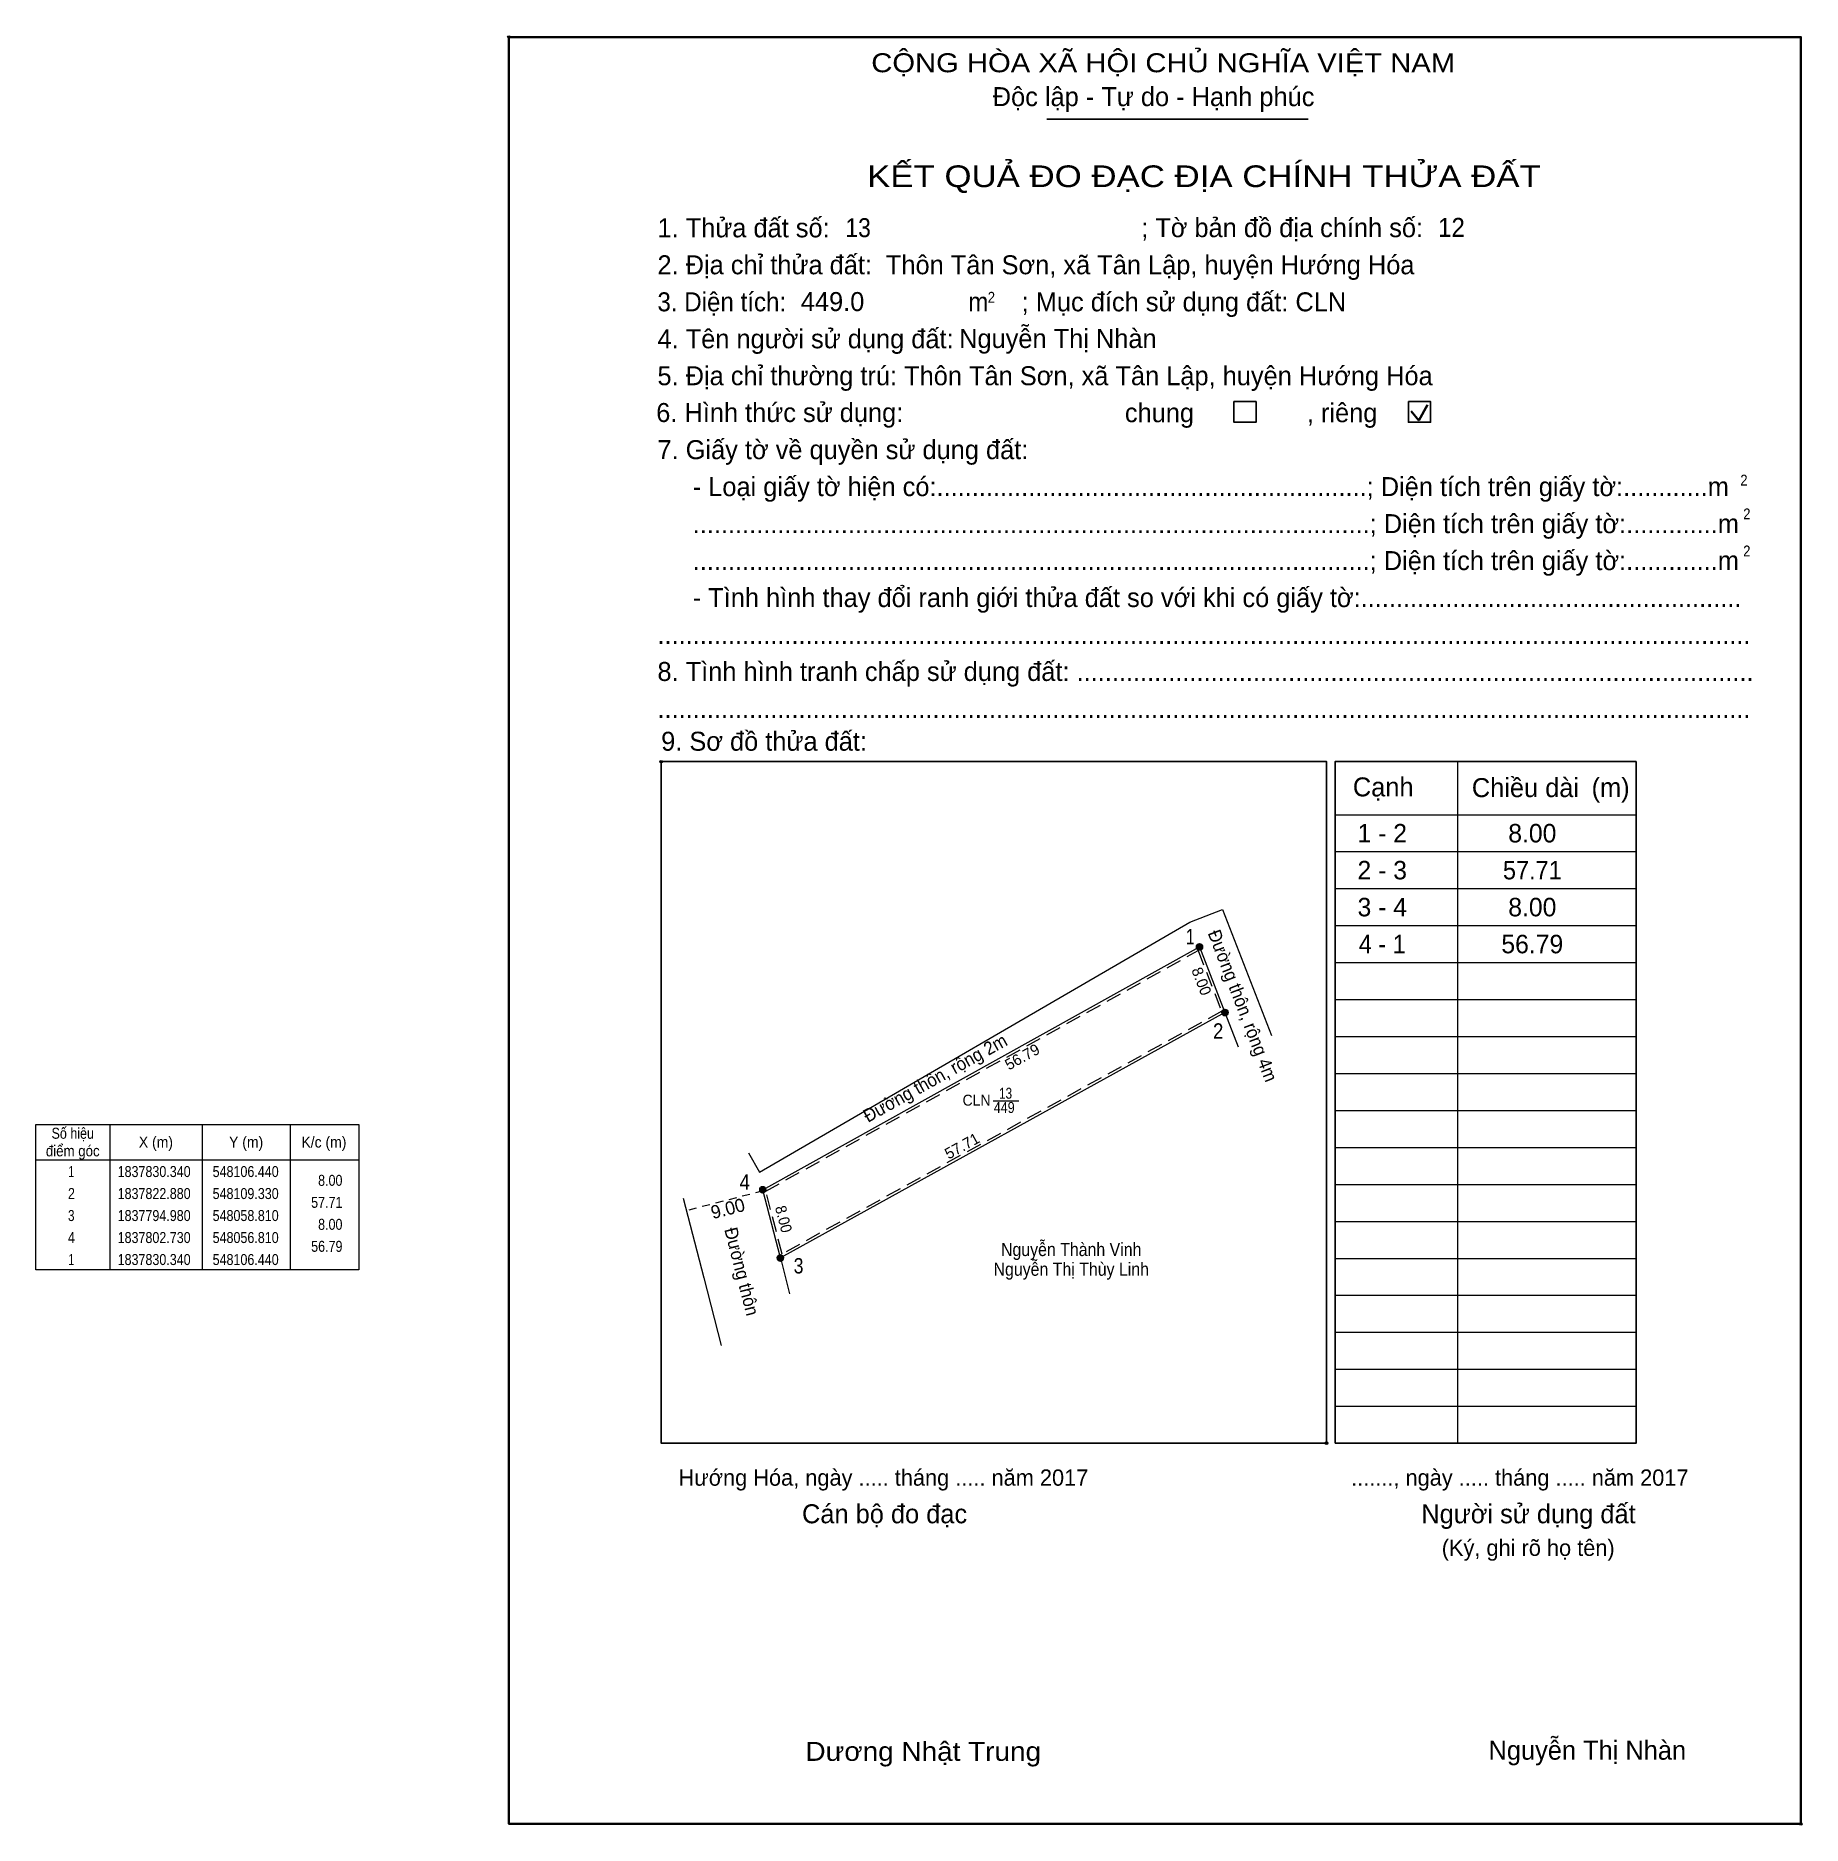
# Model space of a CAD drawing. Header units: metres. Extents: x 547974 to 548723, y 1837731 to 1837934.
# Drawn here: x 547974.2 to 548174.9, y 1837730.5 to 1837933.9 of the extents above; entities that cross this region are included whole.
import ezdxf
from ezdxf.enums import TextEntityAlignment as Align

# ---------------------------------------------------------------- set-up
doc = ezdxf.new("R2010")
doc.units = ezdxf.units.M
doc.header["$LTSCALE"] = 0.58
doc.header["$PDMODE"] = 32
doc.header["$PDSIZE"] = 0.29
doc.linetypes.add('MEDIUM_DASHED', pattern=[4.5, 3, -1.5])
doc.linetypes.add('SHORT_DASHED', pattern=[2.7, 1.5, -1.2])
for name, color, linetype, lineweight in [('1', 7, 'Continuous', 13), ('10', 7, 'Continuous', 13), ('11', 7, 'Continuous', 25), ('2', 7, 'Continuous', 35), ('27', 7, 'Continuous', 13), ('50', 7, 'Continuous', 25), ('63', 7, 'Continuous', 13)]:
    doc.layers.add(name, color=color, linetype=linetype, lineweight=lineweight)
for name, color, linetype in [('36', 7, 'Continuous'), ('48', 7, 'Continuous'), ('52', 7, 'Continuous'), ('6', 7, 'Continuous'), ('9', 7, 'Continuous')]:
    doc.layers.add(name, color=color, linetype=linetype)

msp = doc.modelspace()

# ---------------------------------------------------------------- texts
at = {"layer": '1'}
for s, height, width, p in [('CỘNG HÒA XÃ HỘI CHỦ NGHĨA VIỆT NAM', 2.157, 1.15, (548069.14, 1837929.74)), ('3. Diện tích:', 2.157, 0.95, (548044.84, 1837902.57)), ('m', 2.157, 0.95, (548080.16, 1837902.57)), ('2', 1.232, 0.9, (548082.38, 1837903.55)), ('2', 1.232, 0.9, (548167.9, 1837882.77)), ('2', 1.232, 0.9, (548168.23, 1837878.93)), ('2', 1.232, 0.9, (548168.23, 1837874.72)), ('Dương Nhật Trung', 2.157, 1.1, (548061.66, 1837737.83))]:
    msp.add_text(s, height=height, dxfattribs=dict(at, width=width)).set_placement(p)
for s, height, p in [('Độc lập - Tự do - Hạnh phúc', 2.157, (548082.94, 1837925.89)), ('1. Thửa đất số:', 2.157, (548044.84, 1837910.98)), ('; Tờ bản đồ địa chính số:', 2.157, (548099.81, 1837911)), ('2. Địa chỉ thửa đất:', 2.157, (548044.84, 1837906.78)), ('; Mục đích sử dụng đất: CLN', 2.157, (548086.23, 1837902.57)), ('4. Tên người sử dụng đất:', 2.157, (548044.84, 1837898.37)), ('5. Địa chỉ thường trú: Thôn Tân Sơn, xã Tân Lập, huyện Hướng Hóa', 2.157, (548044.84, 1837894.17)), ('chung                , riêng', 2.157, (548097.96, 1837889.97)), ('7. Giấy tờ về quyền sử dụng đất:', 2.157, (548044.84, 1837885.77)), ('     - Loại giấy tờ hiện có:.............................................................; Diện tích trên giấy tờ:............m', 2.157, (548044.84, 1837881.57)), ('     ................................................................................................; Diện tích trên giấy tờ:.............m', 2.157, (548044.84, 1837877.36)), ('     ................................................................................................; Diện tích trên giấy tờ:.............m', 2.157, (548044.84, 1837873.16)), ('     - Tình hình thay đổi ranh giới thửa đất so với khi có giấy tờ:......................................................', 2.157, (548044.84, 1837868.96)), ('...........................................................................................................................................................', 2.157, (548044.84, 1837864.76)), ('8. Tình hình tranh chấp sử dụng đất: ................................................................................................', 2.157, (548044.84, 1837860.56)), ('...........................................................................................................................................................', 2.157, (548044.84, 1837856.36)), ('9. Sơ đồ thửa đất:', 2.157, (548045.26, 1837852.63)), ('Cạnh', 2.157, (548123.87, 1837847.44)), ('Chiều dài', 2.157, (548137.39, 1837847.36)), ('(m)', 2.157, (548151, 1837847.39)), ('Hướng Hóa, ngày ..... tháng ..... năm 2017', 1.849, (548047.23, 1837769.1)), ('......., ngày ..... tháng ..... năm 2017', 1.849, (548123.67, 1837769.1)), ('Cán bộ đo đạc', 2.157, (548061.27, 1837764.83)), ('Người sử dụng đất', 2.157, (548131.65, 1837764.83)), ('(Ký, ghi rõ họ tên)', 1.849, (548133.97, 1837761.12))]:
    msp.add_text(s, height=height, dxfattribs=at).set_placement(p)
for s, height, width, p in [('KẾT QUẢ ĐO ĐẠC ĐỊA CHÍNH THỬA ĐẤT', 2.465, 1.2, (548106.945, 1837916.69)), ('13', 1.25, 0.8, (548084.4, 1837813.08)), ('CLN', 1.25, 0.95, (548081.105, 1837812.29)), ('449', 1.25, 0.85, (548084.25, 1837811.46))]:
    msp.add_text(s, height=height, dxfattribs=dict(at, width=width)).set_placement(p, align=Align.CENTER)
at = {"layer": '10', "width": 0.95}
for s, rotation, p in [('Đường thôn, rộng 4m', 291.176, (548107.35, 1837831.92)), ('Đường thôn, rộng 2m', 29.088, (548068.76, 1837810.33)), ('Đường thôn', 284.438, (548052.42, 1837798.23))]:
    msp.add_text(s, height=1.5, rotation=rotation, dxfattribs=at).set_placement(p)
at = {"layer": '10'}
msp.add_text('9.00', height=1.5, rotation=14.47, dxfattribs=at).set_placement((548051.13, 1837799.39))
at = {"layer": '36', "width": 0.9}
for s, p in [('Nguyễn Thành Vinh', (548091.86, 1837795.2)), ('Nguyễn Thị Thùy Linh', (548091.865, 1837792.96))]:
    msp.add_text(s, height=1.5, dxfattribs=at).set_placement(p, align=Align.CENTER)
at = {"layer": '48'}
msp.add_text('6. Hình thức sử dụng:', height=2.157, dxfattribs=at).set_placement((548044.7, 1837889.99))
at = {"layer": '52'}
for s, p in [('1 - 2', (548127.21, 1837842.21)), ('8.00', (548144.265, 1837842.21)), ('2 - 3', (548127.205, 1837838.01)), ('3 - 4', (548127.21, 1837833.81)), ('8.00', (548144.265, 1837833.81)), ('56.79', (548144.26, 1837829.61))]:
    msp.add_text(s, height=2.101, dxfattribs=at).set_placement(p, align=Align.CENTER)
at = {"layer": '52', "width": 0.95}
for s, p in [('57.71', (548144.265, 1837838.01)), ('4 - 1', (548127.21, 1837829.61))]:
    msp.add_text(s, height=2.101, dxfattribs=at).set_placement(p, align=Align.CENTER)
at = {"layer": '6'}
for s, width, p in [('13', 0.9, (548066.2, 1837911)), ('12', 0.95, (548133.55, 1837911.03))]:
    msp.add_text(s, height=2.157, dxfattribs=dict(at, width=width)).set_placement(p)
for s, p in [('Thôn Tân Sơn, xã Tân Lập, huyện Hướng Hóa', (548070.8, 1837906.78)), ('449.0', (548061.13, 1837902.6)), ('Nguyễn Thị Nhàn', (548079.12, 1837898.4)), ('Nguyễn Thị Nhàn', (548139.29, 1837737.96))]:
    msp.add_text(s, height=2.157, dxfattribs=at).set_placement(p)
at = {"layer": '63'}
for s, rotation, p in [('8.00', 291.176, (548106.0844, 1837826.2058)), ('56.79', 29.088, (548086.6012, 1837817.2965)), ('57.71', 28.91, (548079.7579, 1837807.1694))]:
    msp.add_text(s, height=1.25, rotation=rotation, dxfattribs=at).set_placement(p, align=Align.CENTER)
for s, width, p in [('điểm góc', 0.9, (547978.39, 1837806.53)), ('Số hiệu', 0.85, (547978.39, 1837808.53)), ('X (m)', 0.95, (547987.84, 1837807.53)), ('Y (m)', 0.95, (547998.095, 1837807.53)), ('K/c (m)', 0.95, (548006.935, 1837807.53)), (' 1', 0.75, (547978.04, 1837804.18)), ('1837830.340', 0.85, (547987.64, 1837804.18)), ('548106.440', 0.85, (547998.04, 1837804.18)), (' 2', 0.85, (547978.045, 1837801.68)), ('1837822.880', 0.85, (547987.64, 1837801.68)), ('548109.330', 0.85, (547998.04, 1837801.68)), (' 3', 0.8, (547978.035, 1837799.18)), ('1837794.980', 0.85, (547987.64, 1837799.18)), ('548058.810', 0.85, (547998.04, 1837799.18)), (' 4', 0.85, (547978.04, 1837796.68)), ('1837802.730', 0.85, (547987.64, 1837796.68)), ('548056.810', 0.85, (547998.04, 1837796.68)), (' 1', 0.75, (547978.04, 1837794.18)), ('1837830.340', 0.85, (547987.64, 1837794.18)), ('548106.440', 0.85, (547998.04, 1837794.18))]:
    msp.add_text(s, height=1.25, dxfattribs=dict(at, width=width)).set_placement(p, align=Align.CENTER)
at = {"layer": '63', "width": 0.85}
for s, p in [('8.00', (548009.04, 1837803.18)), ('57.71', (548009.04, 1837800.68)), ('8.00', (548009.04, 1837798.18)), ('56.79', (548009.04, 1837795.68))]:
    msp.add_text(s, height=1.25, dxfattribs=at).set_placement(p, align=Align.RIGHT)
at = {"layer": '63', "width": 0.95}
msp.add_text('8.00', height=1.25, rotation=284.47, dxfattribs=at).set_placement((548058.5707, 1837799.2462), align=Align.CENTER)
at = {"layer": '9'}
for s, width, p in [('1', 0.75, (548105.39, 1837830.62)), ('2', 0.9, (548108.565, 1837819.9)), ('4', 0.9, (548054.755, 1837802.74)), ('3', 0.85, (548060.875, 1837793.22))]:
    msp.add_text(s, height=1.751, dxfattribs=dict(at, width=width)).set_placement(p, align=Align.CENTER)

# ---------------------------------------------------------------- hatches: boundary and pattern name
at = {"layer": '11'}
for points in [[(548106.7901, 1837830.34, 1), (548106.0899, 1837830.34, 1)], [(548109.6801, 1837822.88, 1), (548108.9799, 1837822.88, 1)], [(548057.1601, 1837802.73, 1), (548056.4599, 1837802.73, 1)], [(548059.1601, 1837794.98, 1), (548058.4599, 1837794.98, 1)], [(548059.1601, 1837794.98, 1), (548058.4599, 1837794.98, 1)]]:
    msp.add_hatch(color=256, dxfattribs=at).paths.add_polyline_path(points)

# ---------------------------------------------------------------- linework, layer by layer
at = {"layer": '1', "lineweight": 25}
for p, q in [((548089.1, 1837924.42), (548118.79, 1837924.42)), ((548156.07, 1837773.94), (548156.07, 1837851.41))]:
    msp.add_line(p, q, dxfattribs=at)
at = {"layer": '1', "lineweight": 35}
for p, q in [((548131.35, 1837890.15), (548132.37, 1837891.96)), ((548130.51, 1837891.23), (548131.35, 1837890.15))]:
    msp.add_line(p, q, dxfattribs=at)
at = {"layer": '1'}
for p, q in [((548135.76, 1837851.41), (548135.76, 1837773.94)), ((548121.86, 1837845.36), (548145.37, 1837845.36)), ((548145.37, 1837845.36), (548156.07, 1837845.36)), ((548121.86, 1837841.16), (548145.37, 1837841.16)), ((548145.37, 1837841.16), (548156.07, 1837841.16)), ((548121.86, 1837836.96), (548145.37, 1837836.96)), ((548145.37, 1837836.96), (548156.07, 1837836.96)), ((548121.86, 1837832.76), (548145.37, 1837832.76)), ((548145.37, 1837832.76), (548156.07, 1837832.76)), ((548121.86, 1837828.56), (548145.37, 1837828.56)), ((548145.37, 1837828.56), (548156.07, 1837828.56)), ((548121.86, 1837824.35), (548145.37, 1837824.35)), ((548145.37, 1837824.35), (548156.07, 1837824.35)), ((548121.86, 1837820.15), (548145.37, 1837820.15)), ((548145.37, 1837820.15), (548156.07, 1837820.15)), ((548121.86, 1837815.95), (548145.37, 1837815.95)), ((548145.37, 1837815.95), (548156.07, 1837815.95)), ((548121.86, 1837811.75), (548145.37, 1837811.75)), ((548145.37, 1837811.75), (548156.07, 1837811.75)), ((548121.86, 1837807.55), (548145.37, 1837807.55)), ((548145.37, 1837807.55), (548156.07, 1837807.55)), ((548121.86, 1837803.35), (548145.37, 1837803.35)), ((548145.37, 1837803.35), (548156.07, 1837803.35)), ((548121.86, 1837799.14), (548145.37, 1837799.14)), ((548145.37, 1837799.14), (548156.07, 1837799.14)), ((548121.86, 1837794.94), (548145.37, 1837794.94)), ((548145.37, 1837794.94), (548156.07, 1837794.94)), ((548121.86, 1837790.74), (548145.37, 1837790.74)), ((548145.37, 1837790.74), (548156.07, 1837790.74)), ((548121.86, 1837786.54), (548145.37, 1837786.54)), ((548145.37, 1837786.54), (548156.07, 1837786.54)), ((548121.86, 1837782.34), (548145.37, 1837782.34)), ((548145.37, 1837782.34), (548156.07, 1837782.34)), ((548121.86, 1837778.14), (548145.37, 1837778.14)), ((548145.37, 1837778.14), (548156.07, 1837778.14))]:
    msp.add_line(p, q, dxfattribs=at)
at = {"layer": '1', "lineweight": 25}
msp.add_lwpolyline([(548045.26, 1837844.94), (548045.26, 1837851.39), (548120.88, 1837851.39), (548120.88, 1837773.94), (548045.26, 1837773.94), (548045.26, 1837784.08)], close=True, dxfattribs=at)
msp.add_lwpolyline([(548156.07, 1837851.41), (548121.86, 1837851.41), (548121.86, 1837773.94), (548156.07, 1837773.94), (548156.07, 1837774.69)], dxfattribs=at)
at = {"layer": '1'}
msp.add_lwpolyline([(548106.44, 1837830.34), (548109.33, 1837822.88), (548058.81, 1837794.98), (548056.81, 1837802.73)], close=True, dxfattribs=at)
for p in [(548027.96, 1837933.74), (548045.26, 1837851.39), (548120.88, 1837773.94), (548174.79, 1837730.66)]:
    msp.add_point(p, dxfattribs=at)
at = {"layer": '10'}
for p, q in [((548105.36, 1837833.14), (548109.07, 1837834.58)), ((548109.07, 1837834.58), (548114.63, 1837820.28)), ((548056.43, 1837804.73), (548105.36, 1837833.14)), ((548055.19, 1837806.92), (548056.43, 1837804.73))]:
    msp.add_line(p, q, dxfattribs=at)
at = {"layer": '10', "linetype": 'SHORT_DASHED'}
msp.add_line((548056.84, 1837802.6), (548048.14, 1837800.36), dxfattribs=at)
at = {"layer": '10'}
msp.add_lwpolyline([(548058.81, 1837794.98), (548056.81, 1837802.73), (548106.44, 1837830.34), (548109.33, 1837822.88)], close=True, dxfattribs=at)
at = {"layer": '10', "linetype": 'MEDIUM_DASHED'}
msp.add_lwpolyline([(548059, 1837795.43), (548057.16, 1837802.58), (548106.28, 1837829.91), (548108.96, 1837823.02)], close=True, dxfattribs=at)
at = {"layer": '10'}
msp.add_lwpolyline([(548047.77, 1837801.78), (548050.1, 1837792.73), (548052.08, 1837785.02)], dxfattribs=at)
at = {"layer": '11'}
for centre in [(548106.44, 1837830.34), (548109.33, 1837822.88), (548056.81, 1837802.73), (548058.81, 1837794.98), (548058.81, 1837794.98)]:
    msp.add_circle(centre, 0.3501, dxfattribs=at)
at = {"layer": '2'}
msp.add_lwpolyline([(548027.96, 1837933.74), (548174.79, 1837933.74), (548174.79, 1837730.66), (548027.96, 1837730.66)], close=True, dxfattribs=at)
at = {"layer": '27'}
for p, q in [((548109.33, 1837822.88), (548110.85, 1837818.96)), ((548058.81, 1837794.98), (548059.85, 1837790.91))]:
    msp.add_line(p, q, dxfattribs=at)
at = {"layer": '50'}
for points in [[(548110.35, 1837892.32), (548112.87, 1837892.32), (548112.87, 1837889.97), (548110.35, 1837889.97)], [(548130.18, 1837892.32), (548132.71, 1837892.32), (548132.71, 1837889.97), (548130.18, 1837889.97)]]:
    msp.add_lwpolyline(points, close=True, dxfattribs=at)
at = {"layer": '63'}
for p, q in [((548083, 1837812.86), (548085.89, 1837812.86)), ((547982.59, 1837810.15), (547982.59, 1837793.65)), ((547993.09, 1837810.15), (547993.09, 1837793.65)), ((548003.09, 1837810.15), (548003.09, 1837793.65)), ((547974.19, 1837806.15), (548010.89, 1837806.15))]:
    msp.add_line(p, q, dxfattribs=at)
msp.add_lwpolyline([(547974.19, 1837810.15), (548010.89, 1837810.15), (548010.89, 1837793.65), (547974.19, 1837793.65)], close=True, dxfattribs=at)

msp.set_redraw_order([(e.dxf.handle, doc.entitydb.next_handle()) for e in msp.query("TEXT MTEXT ATTDEF DIMENSION ARC_DIMENSION")])  # texts and dimensions are drawn at this point

doc.saveas('drawing.dxf')
